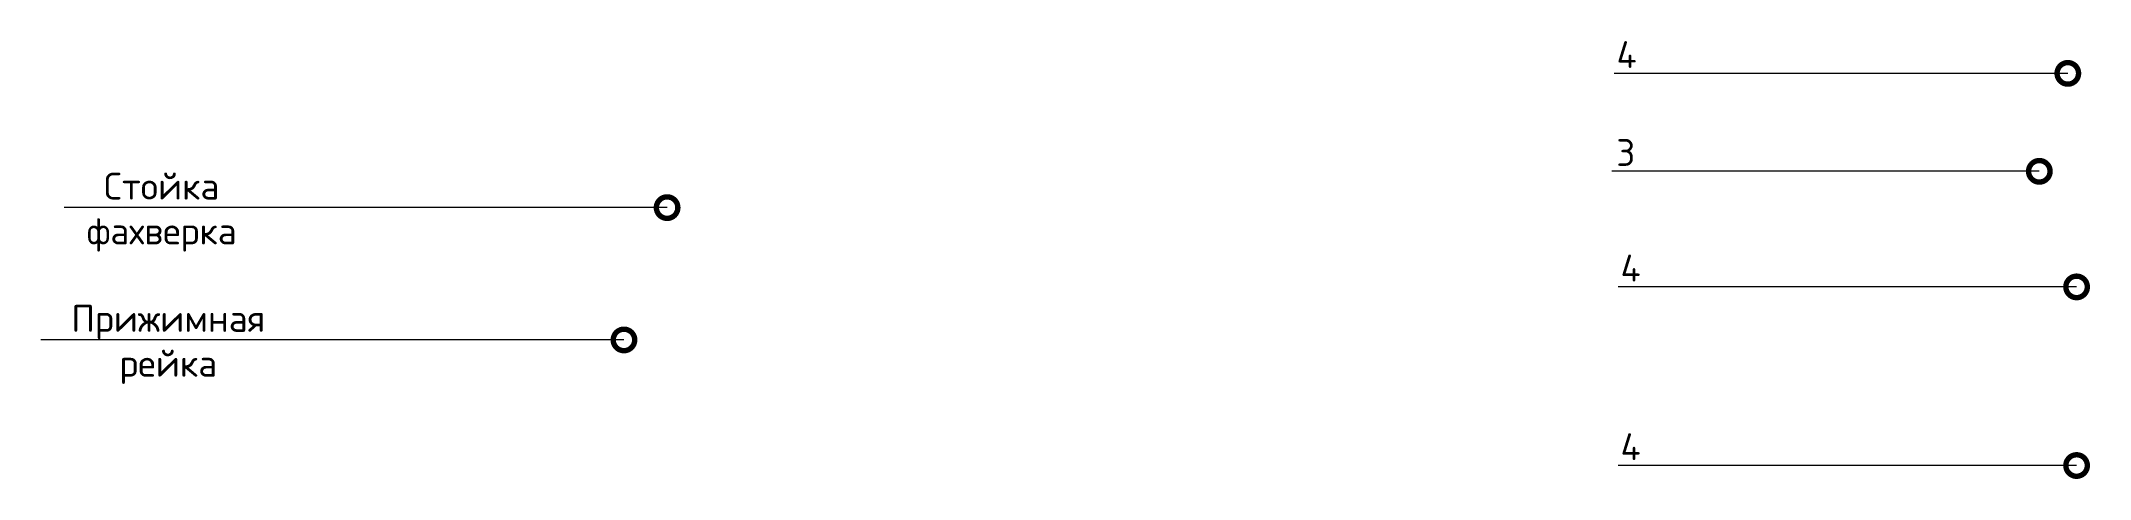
# Model space of a CAD drawing. Header units: millimetres. Extents: x -263990 to 193903, y -164417 to 240530.
# Drawn here: x -263943 to -244370, y -57920 to -53741 of the extents above; entities that cross this region are included whole.
import ezdxf
from ezdxf import colors
from ezdxf.entities.mleader import LeaderData, LeaderLine
from ezdxf.math import Vec2, Vec3

# ---------------------------------------------------------------- set-up
doc = ezdxf.new("R2010")
doc.units = ezdxf.units.MM
doc.header["$LTSCALE"] = 20
doc.layers.get('0').update_dxf_attribs({"lineweight": 0})
doc.layers.add('TN-АННОТАЦИИ', color=7, linetype='Continuous', lineweight=0)
doc.styles.add('TN-Текст', font='isocpeur.ttf')

# ---------------------------------------------------------------- blocks, each defined once
blk = doc.blocks.new('_DOTSMALL')
at = {"color": 0, "linetype": 'ByBlock', "const_width": 0.5}
blk.add_lwpolyline([(-0.0625, 0, 1), (0.0625, 0, 1)], format="xyb", close=True, dxfattribs=at)

msp = doc.modelspace()

# ---------------------------------------------------------------- leaders
at = {"layer": 'TN-АННОТАЦИИ'}
ml = msp.add_multileader_mtext('Standard', dxfattribs=at)
ml.set_content('4', color=256, style='TN-Текст')
ml.set_leader_properties(color=256, linetype='ByLayer', lineweight=-1)
ml.set_arrow_properties(name='DOTSMALL')
ml.build(insert=Vec2(0, 0))
ml.multileader.update_dxf_attribs({"text_left_attachment_type": 6, "text_right_attachment_type": 6, "dogleg_length": 100, "arrow_head_size": 410.3994, "scale": 10})
ctx = ml.context
ctx.base_point, ctx.scale, ctx.char_height, ctx.arrow_head_size, ctx.landing_gap_size, ctx.plane_origin = Vec3(-248873.14776, -54049.65089), 10, 256.49962, 410.3994, 0, Vec3(-226965.55221, -61737.35946)
ctx.left_attachment, ctx.right_attachment, ctx.text_align_type = 6, 6, 1
notes = []
notes.append((ctx, [(1, (1, 1, 0), (-248635.32829, -54049.65089), (-1, 0), 83.91969, [(0, [(-244581.83981, -54049.65089)], 0, [])])]))
ctx.mtext.insert, ctx.mtext.alignment, ctx.mtext.line_spacing_style, ctx.mtext.flow_direction = Vec3(-248796.19787, -53741.85134), 2, 2, 5
ml = msp.add_multileader_mtext('Standard', dxfattribs=at)
ml.set_content('3', color=256, style='TN-Текст')
ml.set_leader_properties(color=256, linetype='ByLayer', lineweight=-1)
ml.set_arrow_properties(name='DOTSMALL')
ml.build(insert=Vec2(0, 0))
ml.multileader.update_dxf_attribs({"text_left_attachment_type": 6, "text_right_attachment_type": 6, "dogleg_length": 100, "arrow_head_size": 410.3994, "scale": 10})
ctx = ml.context
ctx.base_point, ctx.scale, ctx.char_height, ctx.arrow_head_size, ctx.landing_gap_size, ctx.plane_origin = Vec3(-248868.71996, -54984.26836), 10, 256.49962, 410.3994, 0, Vec3(-226728.70432, -62671.97693)
ctx.left_attachment, ctx.right_attachment, ctx.text_align_type = 6, 6, 1
notes.append((ctx, [(1, (1, 1, 0), (-248656.55046, -54984.26836), (-1, 0), 83.91969, [(0, [(-244853.96017, -54984.26836)], 0, [])])]))
ctx.mtext.insert, ctx.mtext.alignment, ctx.mtext.line_spacing_style, ctx.mtext.flow_direction = Vec3(-248804.59506, -54676.46881), 2, 2, 5
ml = msp.add_multileader_mtext('Standard', dxfattribs=at)
ml.set_content('Стойка\\Pфахверка', color=256, style='TN-Текст')
ml.set_leader_properties(color=256, linetype='ByLayer', lineweight=-1)
ml.set_arrow_properties(name='DOTSMALL')
ml.build(insert=Vec2(0, 0))
ml.multileader.update_dxf_attribs({"text_left_attachment_type": 6, "text_right_attachment_type": 6, "dogleg_length": 100, "arrow_head_size": 410.3994, "scale": 10})
ctx = ml.context
ctx.base_point, ctx.scale, ctx.char_height, ctx.arrow_head_size, ctx.landing_gap_size, ctx.plane_origin = Vec3(-263533.95884, -55330.68129), 10, 256.499622, 410.3994, 0, Vec3(-240784.36073, -63018.38986)
ctx.left_attachment, ctx.right_attachment, ctx.text_align_type = 6, 6, 1
notes.append((ctx, [(1, (1, 1, 0), (-261962.34134, -55330.68129), (-1, 0), 83.91969, [(0, [(-257962.19139, -55330.68129)], 0, [])])]))
ctx.mtext.insert, ctx.mtext.alignment, ctx.mtext.line_spacing_style, ctx.mtext.flow_direction = Vec3(-262790.10993, -54997.23179), 2, 2, 5
ml = msp.add_multileader_mtext('Standard', dxfattribs=at)
ml.set_content('4', color=256, style='TN-Текст')
ml.set_leader_properties(color=256, linetype='ByLayer', lineweight=-1)
ml.set_arrow_properties(name='DOTSMALL')
ml.build(insert=Vec2(0, 0))
ml.multileader.update_dxf_attribs({"text_left_attachment_type": 6, "text_right_attachment_type": 6, "dogleg_length": 100, "arrow_head_size": 410.3994, "scale": 10})
ctx = ml.context
ctx.base_point, ctx.scale, ctx.char_height, ctx.arrow_head_size, ctx.landing_gap_size, ctx.plane_origin = Vec3(-248835.12863, -56087.11002), 10, 256.49962, 410.3994, 0, Vec3(-226881.63252, -63774.81858)
ctx.left_attachment, ctx.right_attachment, ctx.text_align_type = 6, 6, 1
notes.append((ctx, [(1, (1, 1, 0), (-248597.30916, -56087.11002), (-1, 0), 83.91969, [(0, [(-244497.92012, -56087.11002)], 0, [])])]))
ctx.mtext.insert, ctx.mtext.alignment, ctx.mtext.line_spacing_style, ctx.mtext.flow_direction = Vec3(-248758.17874, -55779.31047), 2, 2, 5
ml = msp.add_multileader_mtext('Standard', dxfattribs=at)
ml.set_content('Прижимная\\Pрейка', color=256, style='TN-Текст')
ml.set_leader_properties(color=256, linetype='ByLayer', lineweight=-1)
ml.set_arrow_properties(name='DOTSMALL')
ml.build(insert=Vec2(0, 0))
ml.multileader.update_dxf_attribs({"text_left_attachment_type": 6, "text_right_attachment_type": 6, "dogleg_length": 100, "arrow_head_size": 410.3994, "scale": 10})
ctx = ml.context
ctx.base_point, ctx.scale, ctx.char_height, ctx.arrow_head_size, ctx.landing_gap_size, ctx.plane_origin = Vec3(-263573.56596, -56593.20508), 10, 256.499622, 410.3994, 0, Vec3(-240784.36073, -64280.91365)
ctx.left_attachment, ctx.right_attachment, ctx.text_align_type = 6, 6, 1
notes.append((ctx, [(1, (1, 1, 0), (-261796.74877, -56593.20508), (-1, 0), 83.91969, [(0, [(-258374.17016, -56593.20508)], 0, [])])]))
ctx.mtext.insert, ctx.mtext.alignment, ctx.mtext.line_spacing_style, ctx.mtext.flow_direction = Vec3(-262727.11721, -56259.75557), 2, 2, 5
ml = msp.add_multileader_mtext('Standard', dxfattribs=at)
ml.set_content('4', color=256, style='TN-Текст')
ml.set_leader_properties(color=256, linetype='ByLayer', lineweight=-1)
ml.set_arrow_properties(name='DOTSMALL')
ml.build(insert=Vec2(0, 0))
ml.multileader.update_dxf_attribs({"text_left_attachment_type": 6, "text_right_attachment_type": 6, "dogleg_length": 100, "arrow_head_size": 410.3994, "scale": 10})
ctx = ml.context
ctx.base_point, ctx.scale, ctx.char_height, ctx.arrow_head_size, ctx.landing_gap_size, ctx.plane_origin = Vec3(-248835.12863, -57791.65204), 10, 256.49962, 410.3994, 0, Vec3(-226881.63252, -65479.3606)
ctx.left_attachment, ctx.right_attachment, ctx.text_align_type = 6, 6, 1
notes.append((ctx, [(1, (1, 1, 0), (-248597.30916, -57791.65204), (-1, 0), 83.91969, [(0, [(-244497.92012, -57791.65204)], 0, [])])]))
ctx.mtext.insert, ctx.mtext.alignment, ctx.mtext.line_spacing_style, ctx.mtext.flow_direction = Vec3(-248758.17874, -57483.85249), 2, 2, 5
for ctx, leaders in notes:
    for number, flags, end, landing, length, lines in leaders:
        leader = LeaderData()
        leader.index, (leader.has_last_leader_line, leader.has_dogleg_vector, leader.attachment_direction) = number, flags
        leader.last_leader_point, leader.dogleg_vector, leader.dogleg_length = Vec3(end), Vec3(landing), length
        for number, points, colour, breaks in lines:
            line = LeaderLine()
            line.index, line.vertices, line.color, line.breaks = number, Vec3.list(points), colors.encode_raw_color(colour), breaks
            leader.lines.append(line)
        ctx.leaders.append(leader)

doc.saveas('drawing.dxf')
